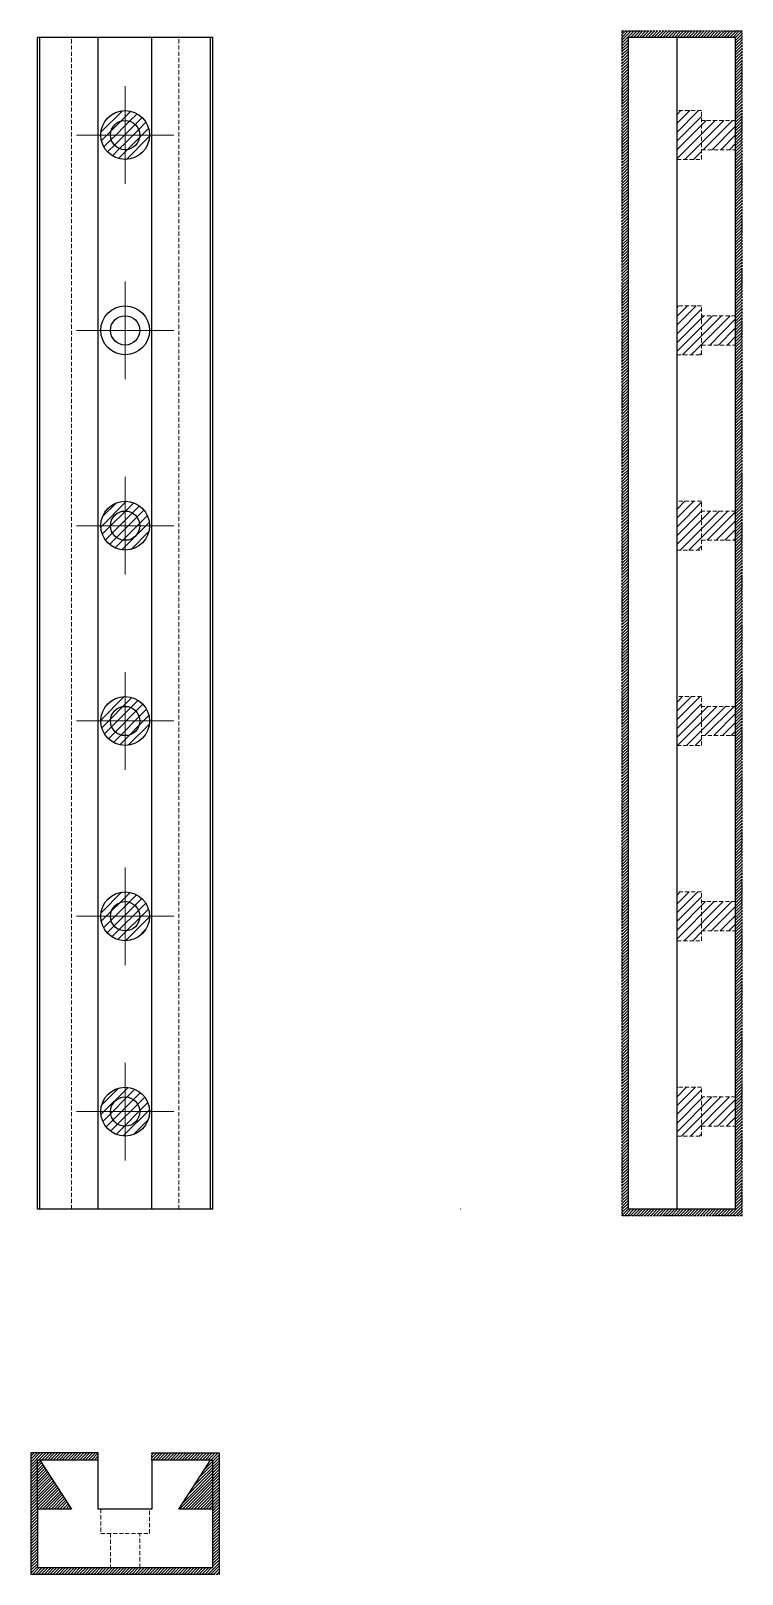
# Model space of a CAD drawing. Header units: millimetres. Extents: x -365 to 205, y 5 to 366.
# Drawn here: x -364.7 to -255.4, y 128.6 to 365.6 of the extents above; entities that cross this region are included whole.
import ezdxf

# ---------------------------------------------------------------- set-up
doc = ezdxf.new("R2010")
doc.units = ezdxf.units.MM
doc.header["$LTSCALE"] = 0.5
doc.linetypes.add('HIDDEN', pattern=[1.905, 1.27, -0.635])
pattern_1 = [(45, (-568.2426, -242.758), (-0.6735192, 0.6735192), [])]

# ---------------------------------------------------------------- blocks, each defined once
blk = doc.blocks.new('SW_CENTERMARKSYMBOL_0')
at = {"color": 0, "linetype": 'Continuous', "lineweight": 0}
for p, q in [((0, 1.25), (0, 2.5)), ((0, 0), (0, 1.25)), ((-1.25, 0), (-2.5, 0)), ((0, 0), (-1.25, 0)), ((0, 0), (0, -1.25)), ((0, 0), (1.25, 0)), ((1.25, 0), (2.5, 0)), ((0, -1.25), (0, -2.5))]:
    blk.add_line(p, q, dxfattribs=at)
blk = doc.blocks.new('SW_CENTERMARKSYMBOL_1')
at = {"color": 0, "linetype": 'Continuous', "lineweight": 0}
for p, q in [((0, 1.25), (0, 2.5)), ((0, 0), (0, 1.25)), ((-1.25, 0), (-2.5, 0)), ((0, 0), (-1.25, 0)), ((0, 0), (0, -1.25)), ((0, 0), (1.25, 0)), ((1.25, 0), (2.5, 0)), ((0, -1.25), (0, -2.5))]:
    blk.add_line(p, q, dxfattribs=at)
blk = doc.blocks.new('SW_CENTERMARKSYMBOL_2')
at = {"color": 0, "linetype": 'Continuous', "lineweight": 0}
for p, q in [((0, 1.25), (0, 2.5)), ((0, 0), (0, 1.25)), ((-1.25, 0), (-2.5, 0)), ((0, 0), (-1.25, 0)), ((0, 0), (0, -1.25)), ((0, 0), (1.25, 0)), ((1.25, 0), (2.5, 0)), ((0, -1.25), (0, -2.5))]:
    blk.add_line(p, q, dxfattribs=at)
blk = doc.blocks.new('SW_CENTERMARKSYMBOL_3')
at = {"color": 0, "linetype": 'Continuous', "lineweight": 0}
for p, q in [((0, 1.25), (0, 2.5)), ((0, 0), (0, 1.25)), ((-1.25, 0), (-2.5, 0)), ((0, 0), (-1.25, 0)), ((0, 0), (0, -1.25)), ((0, 0), (1.25, 0)), ((1.25, 0), (2.5, 0)), ((0, -1.25), (0, -2.5))]:
    blk.add_line(p, q, dxfattribs=at)
blk = doc.blocks.new('SW_CENTERMARKSYMBOL_4')
at = {"color": 0, "linetype": 'Continuous', "lineweight": 0}
for p, q in [((0, 1.25), (0, 2.5)), ((0, 0), (0, 1.25)), ((-1.25, 0), (-2.5, 0)), ((0, 0), (-1.25, 0)), ((0, 0), (0, -1.25)), ((0, 0), (1.25, 0)), ((1.25, 0), (2.5, 0)), ((0, -1.25), (0, -2.5))]:
    blk.add_line(p, q, dxfattribs=at)
blk = doc.blocks.new('SW_CENTERMARKSYMBOL_5')
at = {"color": 0, "linetype": 'Continuous', "lineweight": 0}
for p, q in [((0, 1.25), (0, 2.5)), ((0, 0), (0, 1.25)), ((-1.25, 0), (-2.5, 0)), ((0, 0), (-1.25, 0)), ((0, 0), (0, -1.25)), ((0, 0), (1.25, 0)), ((1.25, 0), (2.5, 0)), ((0, -1.25), (0, -2.5))]:
    blk.add_line(p, q, dxfattribs=at)
blk = doc.blocks.new('SW_CENTERMARKSYMBOL_6')
at = {"color": 0, "linetype": 'Continuous', "lineweight": 0}
for p, q in [((0, 1.25), (0, 2.5)), ((0, 0), (0, 1.25)), ((-1.25, 0), (-2.5, 0)), ((0, 0), (-1.25, 0)), ((0, 0), (0, -1.25)), ((0, 0), (1.25, 0)), ((1.25, 0), (2.5, 0)), ((0, -1.25), (0, -2.5))]:
    blk.add_line(p, q, dxfattribs=at)
blk = doc.blocks.new('SW_CENTERMARKSYMBOL_7')
at = {"color": 0, "linetype": 'Continuous', "lineweight": 0}
for p, q in [((0, 1.25), (0, 2.5)), ((0, 0), (0, 1.25)), ((-1.25, 0), (-2.5, 0)), ((0, 0), (-1.25, 0)), ((0, 0), (0, -1.25)), ((0, 0), (1.25, 0)), ((1.25, 0), (2.5, 0)), ((0, -1.25), (0, -2.5))]:
    blk.add_line(p, q, dxfattribs=at)
blk = doc.blocks.new('SW_CENTERMARKSYMBOL_8')
at = {"color": 0, "linetype": 'Continuous', "lineweight": 0}
for p, q in [((0, 1.25), (0, 2.5)), ((0, 0), (0, 1.25)), ((-1.25, 0), (-2.5, 0)), ((0, 0), (-1.25, 0)), ((0, 0), (0, -1.25)), ((0, 0), (1.25, 0)), ((1.25, 0), (2.5, 0)), ((0, -1.25), (0, -2.5))]:
    blk.add_line(p, q, dxfattribs=at)
blk = doc.blocks.new('SW_CENTERMARKSYMBOL_9')
at = {"color": 0, "linetype": 'Continuous', "lineweight": 0}
for p, q in [((0, 1.25), (0, 2.5)), ((0, 0), (0, 1.25)), ((-1.25, 0), (-2.5, 0)), ((0, 0), (-1.25, 0)), ((0, 0), (0, -1.25)), ((0, 0), (1.25, 0)), ((1.25, 0), (2.5, 0)), ((0, -1.25), (0, -2.5))]:
    blk.add_line(p, q, dxfattribs=at)
blk = doc.blocks.new('SW_CENTERMARKSYMBOL_10')
at = {"color": 0, "linetype": 'Continuous', "lineweight": 0}
for p, q in [((0, 1.25), (0, 2.5)), ((0, 0), (0, 1.25)), ((-1.25, 0), (-2.5, 0)), ((0, 0), (-1.25, 0)), ((0, 0), (0, -1.25)), ((0, 0), (1.25, 0)), ((1.25, 0), (2.5, 0)), ((0, -1.25), (0, -2.5))]:
    blk.add_line(p, q, dxfattribs=at)
blk = doc.blocks.new('SW_CENTERMARKSYMBOL_11')
at = {"color": 0, "linetype": 'Continuous', "lineweight": 0}
for p, q in [((0, 1.25), (0, 2.5)), ((0, 0), (0, 1.25)), ((-1.25, 0), (-2.5, 0)), ((0, 0), (-1.25, 0)), ((0, 0), (0, -1.25)), ((0, 0), (1.25, 0)), ((1.25, 0), (2.5, 0)), ((0, -1.25), (0, -2.5))]:
    blk.add_line(p, q, dxfattribs=at)

msp = doc.modelspace()

# ---------------------------------------------------------------- hatches: boundary and pattern name
at = {"linetype": 'HIDDEN', "ltscale": 0.5}
h = msp.add_hatch(dxfattribs=at)
h.set_pattern_fill('ANSI31', color=256, scale=0.1)
h.paths.add_polyline_path([(-265.3681, 364.626), (-272.8681, 364.626), (-272.8681, 184.626), (-265.3681, 184.626)], flags=0)
h.paths.add_polyline_path([(-255.3681, 365.626), (-273.8681, 365.626), (-273.8681, 183.626), (-255.3681, 183.626)])
h.paths.add_polyline_path([(-272.8681, 364.626), (-265.3681, 364.626), (-256.3681, 364.626), (-256.3681, 184.626), (-265.3681, 184.626), (-272.8681, 184.626)], flags=16)
h.paths.add_polyline_path([(-272.8681, 364.626), (-265.3681, 364.626), (-265.3681, 353.376), (-261.6181, 353.376), (-261.6181, 345.876), (-265.3681, 345.876), (-265.3681, 323.376), (-261.6181, 323.376), (-261.6181, 315.876), (-265.3681, 315.876), (-265.3681, 293.376), (-261.6181, 293.376), (-261.6181, 285.876), (-265.3681, 285.876), (-265.3681, 263.376), (-261.6181, 263.376), (-261.6181, 255.876), (-265.3681, 255.876), (-265.3681, 233.376), (-261.6181, 233.376), (-261.6181, 225.876), (-265.3681, 225.876), (-265.3681, 203.376), (-261.6181, 203.376), (-261.6181, 195.876), (-265.3681, 195.876), (-265.3681, 184.626), (-272.8681, 184.626)], flags=0)
h = msp.add_hatch(dxfattribs=at)
h.set_pattern_fill('ANSI31', color=256, scale=0.3)
h.set_pattern_definition(pattern_1)
h.paths.add_polyline_path([(-350.2288, 261.876, 0.41421356), (-352.4788, 259.626), (-350.2288, 259.626)], flags=17)
h.paths.add_polyline_path([(-350.2288, 261.876), (-350.2288, 259.626), (-347.9788, 259.626, 0.41421356)], flags=17)
h.paths.add_polyline_path([(-347.9788, 259.626), (-350.2288, 259.626), (-350.2288, 257.376, 0.41421356)], flags=17)
h.paths.add_polyline_path([(-350.2288, 259.626), (-352.4788, 259.626, 0.41421356), (-350.2288, 257.376)], flags=17)
h.paths.add_polyline_path([(-350.2288, 261.876), (-350.2288, 263.376, 0.41421356), (-353.9788, 259.626), (-352.4788, 259.626, -0.41421356)])
h.paths.add_polyline_path([(-350.2288, 263.376), (-350.2288, 261.876, -0.41421356), (-347.9788, 259.626), (-346.4788, 259.626, 0.41421356)])
h.paths.add_polyline_path([(-346.4788, 259.626), (-347.9788, 259.626, -0.41421356), (-350.2288, 257.376), (-350.2288, 255.876, 0.41421356)])
h.paths.add_polyline_path([(-352.4788, 259.626), (-353.9788, 259.626, 0.41421356), (-350.2288, 255.876), (-350.2288, 257.376, -0.41421356)])
h.paths.add_polyline_path([(-346.4788, 229.626), (-347.9788, 229.626, -0.41421356), (-350.2288, 227.376), (-350.2288, 225.876, 0.41421356)])
h.paths.add_polyline_path([(-350.2288, 233.376, 0.41421356), (-353.9788, 229.626), (-352.4788, 229.626, -0.41421356), (-350.2288, 231.876)])
h.paths.add_polyline_path([(-350.2288, 231.876, 0.41421356), (-352.4788, 229.626), (-350.2288, 229.626)], flags=17)
h.paths.add_polyline_path([(-350.2288, 231.876), (-350.2288, 229.626), (-347.9788, 229.626, 0.41421356)], flags=17)
h.paths.add_polyline_path([(-350.2288, 233.376), (-350.2288, 231.876, -0.41421356), (-347.9788, 229.626), (-346.4788, 229.626, 0.41421356)])
h.paths.add_polyline_path([(-347.9788, 229.626), (-350.2288, 229.626), (-350.2288, 227.376, 0.41421356)], flags=17)
h.paths.add_polyline_path([(-350.2288, 229.626), (-352.4788, 229.626, 0.41421356), (-350.2288, 227.376)], flags=17)
h.paths.add_polyline_path([(-352.4788, 229.626), (-353.9788, 229.626, 0.41421356), (-350.2288, 225.876), (-350.2288, 227.376, -0.41421356)])
h.paths.add_polyline_path([(-346.4788, 199.626), (-347.9788, 199.626, -0.41421356), (-350.2288, 197.376), (-350.2288, 195.876, 0.41421356)])
h.paths.add_polyline_path([(-347.9788, 199.626), (-350.2288, 199.626), (-350.2288, 197.376, 0.41421356)], flags=17)
h.paths.add_polyline_path([(-350.2288, 201.876, 0.41421356), (-352.4788, 199.626), (-350.2288, 199.626)], flags=17)
h.paths.add_polyline_path([(-350.2288, 201.876), (-350.2288, 203.376, 0.41421356), (-353.9788, 199.626), (-352.4788, 199.626, -0.41421356)])
h.paths.add_polyline_path([(-350.2288, 199.626), (-352.4788, 199.626, 0.41421356), (-350.2288, 197.376)], flags=17)
h.paths.add_polyline_path([(-352.4788, 199.626), (-353.9788, 199.626, 0.41421356), (-350.2288, 195.876), (-350.2288, 197.376, -0.41421356)])
h.paths.add_polyline_path([(-350.2288, 201.876), (-350.2288, 199.626), (-347.9788, 199.626, 0.41421356)], flags=17)
h.paths.add_polyline_path([(-350.2288, 203.376), (-350.2288, 201.876, -0.41421356), (-347.9788, 199.626), (-346.4788, 199.626, 0.41421356)])
h.paths.add_polyline_path([(-346.4788, 349.626, 1), (-353.9788, 349.626, 1)])
h.paths.add_polyline_path([(-352.4788, 349.626, -1), (-347.9788, 349.626, -1)], flags=16)
h.paths.add_polyline_path([(-347.9788, 349.626), (-350.2288, 349.626), (-350.2288, 347.376, 0.41421356)], flags=0)
h.paths.add_polyline_path([(-350.2288, 351.876), (-350.2288, 349.626), (-347.9788, 349.626, 0.41421356)], flags=16)
h.paths.add_polyline_path([(-350.2288, 351.876, 0.41421356), (-352.4788, 349.626), (-350.2288, 349.626)], flags=0)
h.paths.add_polyline_path([(-350.2288, 349.626), (-352.4788, 349.626, 0.41421356), (-350.2288, 347.376)], flags=16)
h.paths.add_polyline_path([(-350.2288, 353.376), (-350.2288, 351.876, -0.41421356), (-347.9788, 349.626), (-346.4788, 349.626, 0.41421356)], flags=17)
h.paths.add_polyline_path([(-352.4788, 349.626), (-353.9788, 349.626, 0.41421356), (-350.2288, 345.876), (-350.2288, 347.376, -0.41421356)], flags=16)
h.paths.add_polyline_path([(-350.2288, 351.876), (-350.2288, 353.376, 0.41421356), (-353.9788, 349.626), (-352.4788, 349.626, -0.41421356)], flags=16)
h.paths.add_polyline_path([(-346.4788, 289.626), (-347.9788, 289.626, -0.41421356), (-350.2288, 287.376), (-350.2288, 285.876, 0.41421356)])
h.paths.add_polyline_path([(-350.2288, 287.376, -0.41421356), (-352.4788, 289.626), (-353.9788, 289.626, 0.41421356), (-350.2288, 285.876)])
h.paths.add_polyline_path([(-350.2288, 291.876), (-350.2288, 293.376, 0.41421356), (-353.9788, 289.626), (-352.4788, 289.626, -0.41421356)])
h.paths.add_polyline_path([(-350.2288, 291.876, 0.41421356), (-352.4788, 289.626), (-350.2288, 289.626)], flags=17)
h.paths.add_polyline_path([(-350.2288, 289.626), (-352.4788, 289.626, 0.41421356), (-350.2288, 287.376)], flags=17)
h.paths.add_polyline_path([(-347.9788, 289.626), (-350.2288, 289.626), (-350.2288, 287.376, 0.41421356)], flags=17)
h.paths.add_polyline_path([(-350.2288, 291.876), (-350.2288, 289.626), (-347.9788, 289.626, 0.41421356)], flags=17)
h.paths.add_polyline_path([(-350.2288, 293.376), (-350.2288, 291.876, -0.41421356), (-347.9788, 289.626), (-346.4788, 289.626, 0.41421356)])
h = msp.add_hatch(dxfattribs=at)
h.set_pattern_fill('ANSI31', color=256, scale=0.3)
h.set_pattern_definition(pattern_1)
h.paths.add_polyline_path([(-350.2288, 353.376), (-350.2288, 351.876, -0.41421356), (-347.9788, 349.626), (-346.4788, 349.626, 0.41421356)])
h.paths.add_polyline_path([(-347.9788, 349.626), (-350.2288, 349.626), (-350.2288, 347.376, 0.41421356)])
h.paths.add_polyline_path([(-350.2288, 351.876), (-350.2288, 353.376, 0.41421356), (-353.9788, 349.626), (-352.4788, 349.626, -0.41421356)])
h.paths.add_polyline_path([(-350.2288, 351.876, 0.41421356), (-352.4788, 349.626), (-350.2288, 349.626)], flags=17)
h.paths.add_polyline_path([(-352.4788, 349.626), (-353.9788, 349.626, 0.41421356), (-350.2288, 345.876), (-350.2288, 347.376, -0.41421356)])
h = msp.add_hatch(dxfattribs=at)
h.set_pattern_fill('ANSI31', color=256, scale=0.3)
h.set_pattern_definition([(45, (-716.7754, -242.758), (-0.6735192, 0.6735192), [])])
h.paths.add_polyline_path([(-261.6181, 203.376), (-265.3681, 203.376), (-265.3681, 195.876), (-261.6181, 195.876)])
h.paths.add_polyline_path([(-256.3681, 201.876), (-261.6181, 201.876), (-261.6181, 197.376), (-256.3681, 197.376)])
h.paths.add_polyline_path([(-261.6181, 233.376), (-265.3681, 233.376), (-265.3681, 225.876), (-261.6181, 225.876)])
h.paths.add_polyline_path([(-256.3681, 231.876), (-261.6181, 231.876), (-261.6181, 227.376), (-256.3681, 227.376)])
h.paths.add_polyline_path([(-261.6181, 263.376), (-265.3681, 263.376), (-265.3681, 255.876), (-261.6181, 255.876)])
h.paths.add_polyline_path([(-256.3681, 261.876), (-261.6181, 261.876), (-261.6181, 257.376), (-256.3681, 257.376)])
h.paths.add_polyline_path([(-261.6181, 293.376), (-265.3681, 293.376), (-265.3681, 285.876), (-261.6181, 285.876)])
h.paths.add_polyline_path([(-256.3681, 291.876), (-261.6181, 291.876), (-261.6181, 287.376), (-256.3681, 287.376)])
h.paths.add_polyline_path([(-256.3681, 321.876), (-261.6181, 321.876), (-261.6181, 317.376), (-256.3681, 317.376)])
h.paths.add_polyline_path([(-261.6181, 323.376), (-265.3681, 323.376), (-265.3681, 315.876), (-261.6181, 315.876)])
h.paths.add_polyline_path([(-261.6181, 353.376), (-265.3681, 353.376), (-265.3681, 345.876), (-261.6181, 345.876)])
h.paths.add_polyline_path([(-256.3681, 351.876), (-261.6181, 351.876), (-261.6181, 347.376), (-256.3681, 347.376)])
h = msp.add_hatch(dxfattribs=at)
h.set_pattern_fill('ANSI31', color=256, scale=0.1)
h.paths.add_polyline_path([(-363.3538, 146.0917), (-363.7288, 146.0917), (-363.7288, 138.5917), (-358.4788, 138.5917)], flags=17)
h.paths.add_polyline_path([(-336.7288, 146.0917), (-337.1038, 146.0917), (-341.9788, 138.5917), (-336.7288, 138.5917)], flags=17)
h.paths.add_polyline_path([(-335.7288, 147.2065), (-346.1038, 147.2065), (-346.1038, 146.0917), (-337.1038, 146.0917), (-336.7288, 146.0917), (-336.7288, 138.5917), (-336.7288, 129.5917), (-363.7288, 129.5917), (-363.7288, 138.5917), (-363.7288, 146.0917), (-363.3538, 146.0917), (-354.3538, 146.0917), (-354.3538, 147.2065), (-363.7288, 147.2065), (-364.7288, 147.2065), (-364.7288, 129.5917), (-364.7288, 128.5878), (-336.7288, 128.5878), (-335.7288, 128.5878)])

# ---------------------------------------------------------------- linework, layer by layer
for p, q in [((-273.8681, 365.626), (-255.3681, 365.626)), ((-273.8681, 365.626), (-273.8681, 183.626)), ((-255.3681, 183.626), (-255.3681, 365.626)), ((-255.3681, 183.626), (-273.8681, 183.626)), ((-346.1038, 146.0917), (-346.1038, 147.2065)), ((-336.7288, 128.5878), (-335.7288, 128.5878))]:
    msp.add_line(p, q, dxfattribs=at)
at = {"color": 7, "linetype": 'Continuous', "lineweight": 25}
for p, q in [((-363.7288, 184.626), (-363.7288, 364.626)), ((-363.3538, 364.626), (-363.7288, 364.626)), ((-354.3538, 364.626), (-363.3538, 364.626)), ((-363.3538, 184.626), (-363.3538, 364.626)), ((-354.3538, 184.626), (-354.3538, 364.626)), ((-346.1038, 364.626), (-354.3538, 364.626)), ((-346.1038, 184.626), (-346.1038, 364.626)), ((-337.1038, 364.626), (-346.1038, 364.626)), ((-337.1038, 184.626), (-337.1038, 364.626)), ((-336.7288, 364.626), (-337.1038, 364.626)), ((-336.7288, 184.626), (-336.7288, 364.626)), ((-272.8681, 184.626), (-272.8681, 364.626)), ((-265.3681, 364.626), (-272.8681, 364.626)), ((-265.3681, 184.626), (-265.3681, 364.626)), ((-256.3681, 364.626), (-265.3681, 364.626)), ((-256.3681, 184.626), (-256.3681, 364.626)), ((-363.3538, 184.626), (-363.7288, 184.626)), ((-354.3538, 184.626), (-363.3538, 184.626)), ((-346.1038, 184.626), (-354.3538, 184.626)), ((-337.1038, 184.626), (-346.1038, 184.626)), ((-336.7288, 184.626), (-337.1038, 184.626)), ((-265.3681, 184.626), (-272.8681, 184.626)), ((-256.3681, 184.626), (-265.3681, 184.626)), ((-354.3538, 146.0917), (-363.3538, 146.0917)), ((-363.3538, 146.0917), (-358.4788, 138.5917)), ((-354.3538, 138.5917), (-354.3538, 146.0917)), ((-346.1038, 146.0917), (-346.1038, 138.5917)), ((-337.1038, 146.0917), (-346.1038, 146.0917)), ((-341.9788, 138.5917), (-337.1038, 146.0917)), ((-363.7288, 138.5917), (-363.7288, 129.5917)), ((-358.4788, 138.5917), (-363.7288, 138.5917)), ((-346.1038, 138.5917), (-354.3538, 138.5917)), ((-336.7288, 138.5917), (-341.9788, 138.5917)), ((-336.7288, 129.5917), (-336.7288, 138.5917)), ((-363.7288, 129.5917), (-336.7288, 129.5917))]:
    msp.add_line(p, q, dxfattribs=at)
at = {"color": 7, "linetype": 'HIDDEN', "lineweight": 18}
for p, q in [((-358.4788, 184.626), (-358.4788, 364.626)), ((-341.9788, 184.626), (-341.9788, 364.626)), ((-261.6181, 353.376), (-265.3681, 353.376)), ((-261.6181, 345.876), (-261.6181, 353.376)), ((-256.3681, 351.876), (-261.6181, 351.876)), ((-261.6181, 347.376), (-256.3681, 347.376)), ((-265.3681, 345.876), (-261.6181, 345.876)), ((-261.6181, 323.376), (-265.3681, 323.376)), ((-261.6181, 315.876), (-261.6181, 323.376)), ((-256.3681, 321.876), (-261.6181, 321.876)), ((-265.3681, 315.876), (-261.6181, 315.876)), ((-261.6181, 317.376), (-256.3681, 317.376)), ((-261.6181, 293.376), (-265.3681, 293.376)), ((-261.6181, 285.876), (-261.6181, 293.376)), ((-256.3681, 291.876), (-261.6181, 291.876)), ((-261.6181, 287.376), (-256.3681, 287.376)), ((-265.3681, 285.876), (-261.6181, 285.876)), ((-261.6181, 263.376), (-265.3681, 263.376)), ((-261.6181, 255.876), (-261.6181, 263.376)), ((-256.3681, 261.876), (-261.6181, 261.876)), ((-261.6181, 257.376), (-256.3681, 257.376)), ((-265.3681, 255.876), (-261.6181, 255.876)), ((-261.6181, 233.376), (-265.3681, 233.376)), ((-261.6181, 225.876), (-261.6181, 233.376)), ((-256.3681, 231.876), (-261.6181, 231.876)), ((-265.3681, 225.876), (-261.6181, 225.876)), ((-261.6181, 227.376), (-256.3681, 227.376)), ((-261.6181, 203.376), (-265.3681, 203.376)), ((-261.6181, 195.876), (-261.6181, 203.376)), ((-256.3681, 201.876), (-261.6181, 201.876)), ((-261.6181, 197.376), (-256.3681, 197.376)), ((-265.3681, 195.876), (-261.6181, 195.876)), ((-353.9788, 138.5917), (-353.9788, 134.8417)), ((-346.4788, 134.8417), (-346.4788, 138.5917)), ((-353.9788, 134.8417), (-350.2288, 134.8417)), ((-352.4788, 134.8417), (-352.4788, 129.5917)), ((-350.2288, 134.8417), (-346.4788, 134.8417)), ((-347.9788, 129.5917), (-347.9788, 134.8417))]:
    msp.add_line(p, q, dxfattribs=at)
at = {"linetype": 'Continuous', "ltscale": 0.5}
msp.add_line((-298.6968, 184.626), (-298.6095, 184.7132), dxfattribs=at)
at = {"ltscale": 0.5}
for p, q in [((-363.7288, 147.2065), (-364.7288, 147.2065)), ((-364.7288, 147.2065), (-364.7288, 129.5917)), ((-354.3538, 147.2065), (-363.7288, 147.2065)), ((-354.3538, 146.0917), (-354.3538, 147.2065)), ((-346.1038, 147.2065), (-335.7288, 147.2065)), ((-335.7288, 128.5878), (-335.7288, 147.2065)), ((-363.7288, 138.5917), (-363.7288, 146.0917)), ((-363.3538, 146.0917), (-363.7288, 146.0917)), ((-337.1038, 146.0917), (-336.7288, 146.0917)), ((-336.7288, 138.5917), (-336.7288, 146.0917)), ((-364.7288, 129.5917), (-364.7288, 128.5878)), ((-364.7288, 128.5878), (-336.7288, 128.5878))]:
    msp.add_line(p, q, dxfattribs=at)
at = {"color": 7, "linetype": 'Continuous', "lineweight": 25}
for centre, radius in [((-350.2288, 349.626), 3.75), ((-350.2288, 349.626), 2.25), ((-350.2288, 319.626), 3.75), ((-350.2288, 319.626), 2.25), ((-350.2288, 289.626), 3.75), ((-350.2288, 289.626), 2.25), ((-350.2288, 259.626), 3.75), ((-350.2288, 259.626), 2.25), ((-350.2288, 229.626), 3.75), ((-350.2288, 229.626), 2.25), ((-350.2288, 199.626), 3.75), ((-350.2288, 199.626), 2.25)]:
    msp.add_circle(centre, radius, dxfattribs=at)

# ---------------------------------------------------------------- block references
at = {"color": 7, "linetype": 'Continuous', "lineweight": 0, "xscale": 3, "yscale": 3, "zscale": 3}
for name, p in [('SW_CENTERMARKSYMBOL_0', (-350.2288, 349.626)), ('SW_CENTERMARKSYMBOL_6', (-350.2288, 349.626)), ('SW_CENTERMARKSYMBOL_5', (-350.2288, 319.626)), ('SW_CENTERMARKSYMBOL_11', (-350.2288, 319.626)), ('SW_CENTERMARKSYMBOL_4', (-350.2288, 289.626)), ('SW_CENTERMARKSYMBOL_10', (-350.2288, 289.626)), ('SW_CENTERMARKSYMBOL_3', (-350.2288, 259.626)), ('SW_CENTERMARKSYMBOL_9', (-350.2288, 259.626)), ('SW_CENTERMARKSYMBOL_2', (-350.2288, 229.626)), ('SW_CENTERMARKSYMBOL_8', (-350.2288, 229.626)), ('SW_CENTERMARKSYMBOL_1', (-350.2288, 199.626)), ('SW_CENTERMARKSYMBOL_7', (-350.2288, 199.626))]:
    msp.add_blockref(name, p, dxfattribs=at)

doc.saveas('drawing.dxf')
